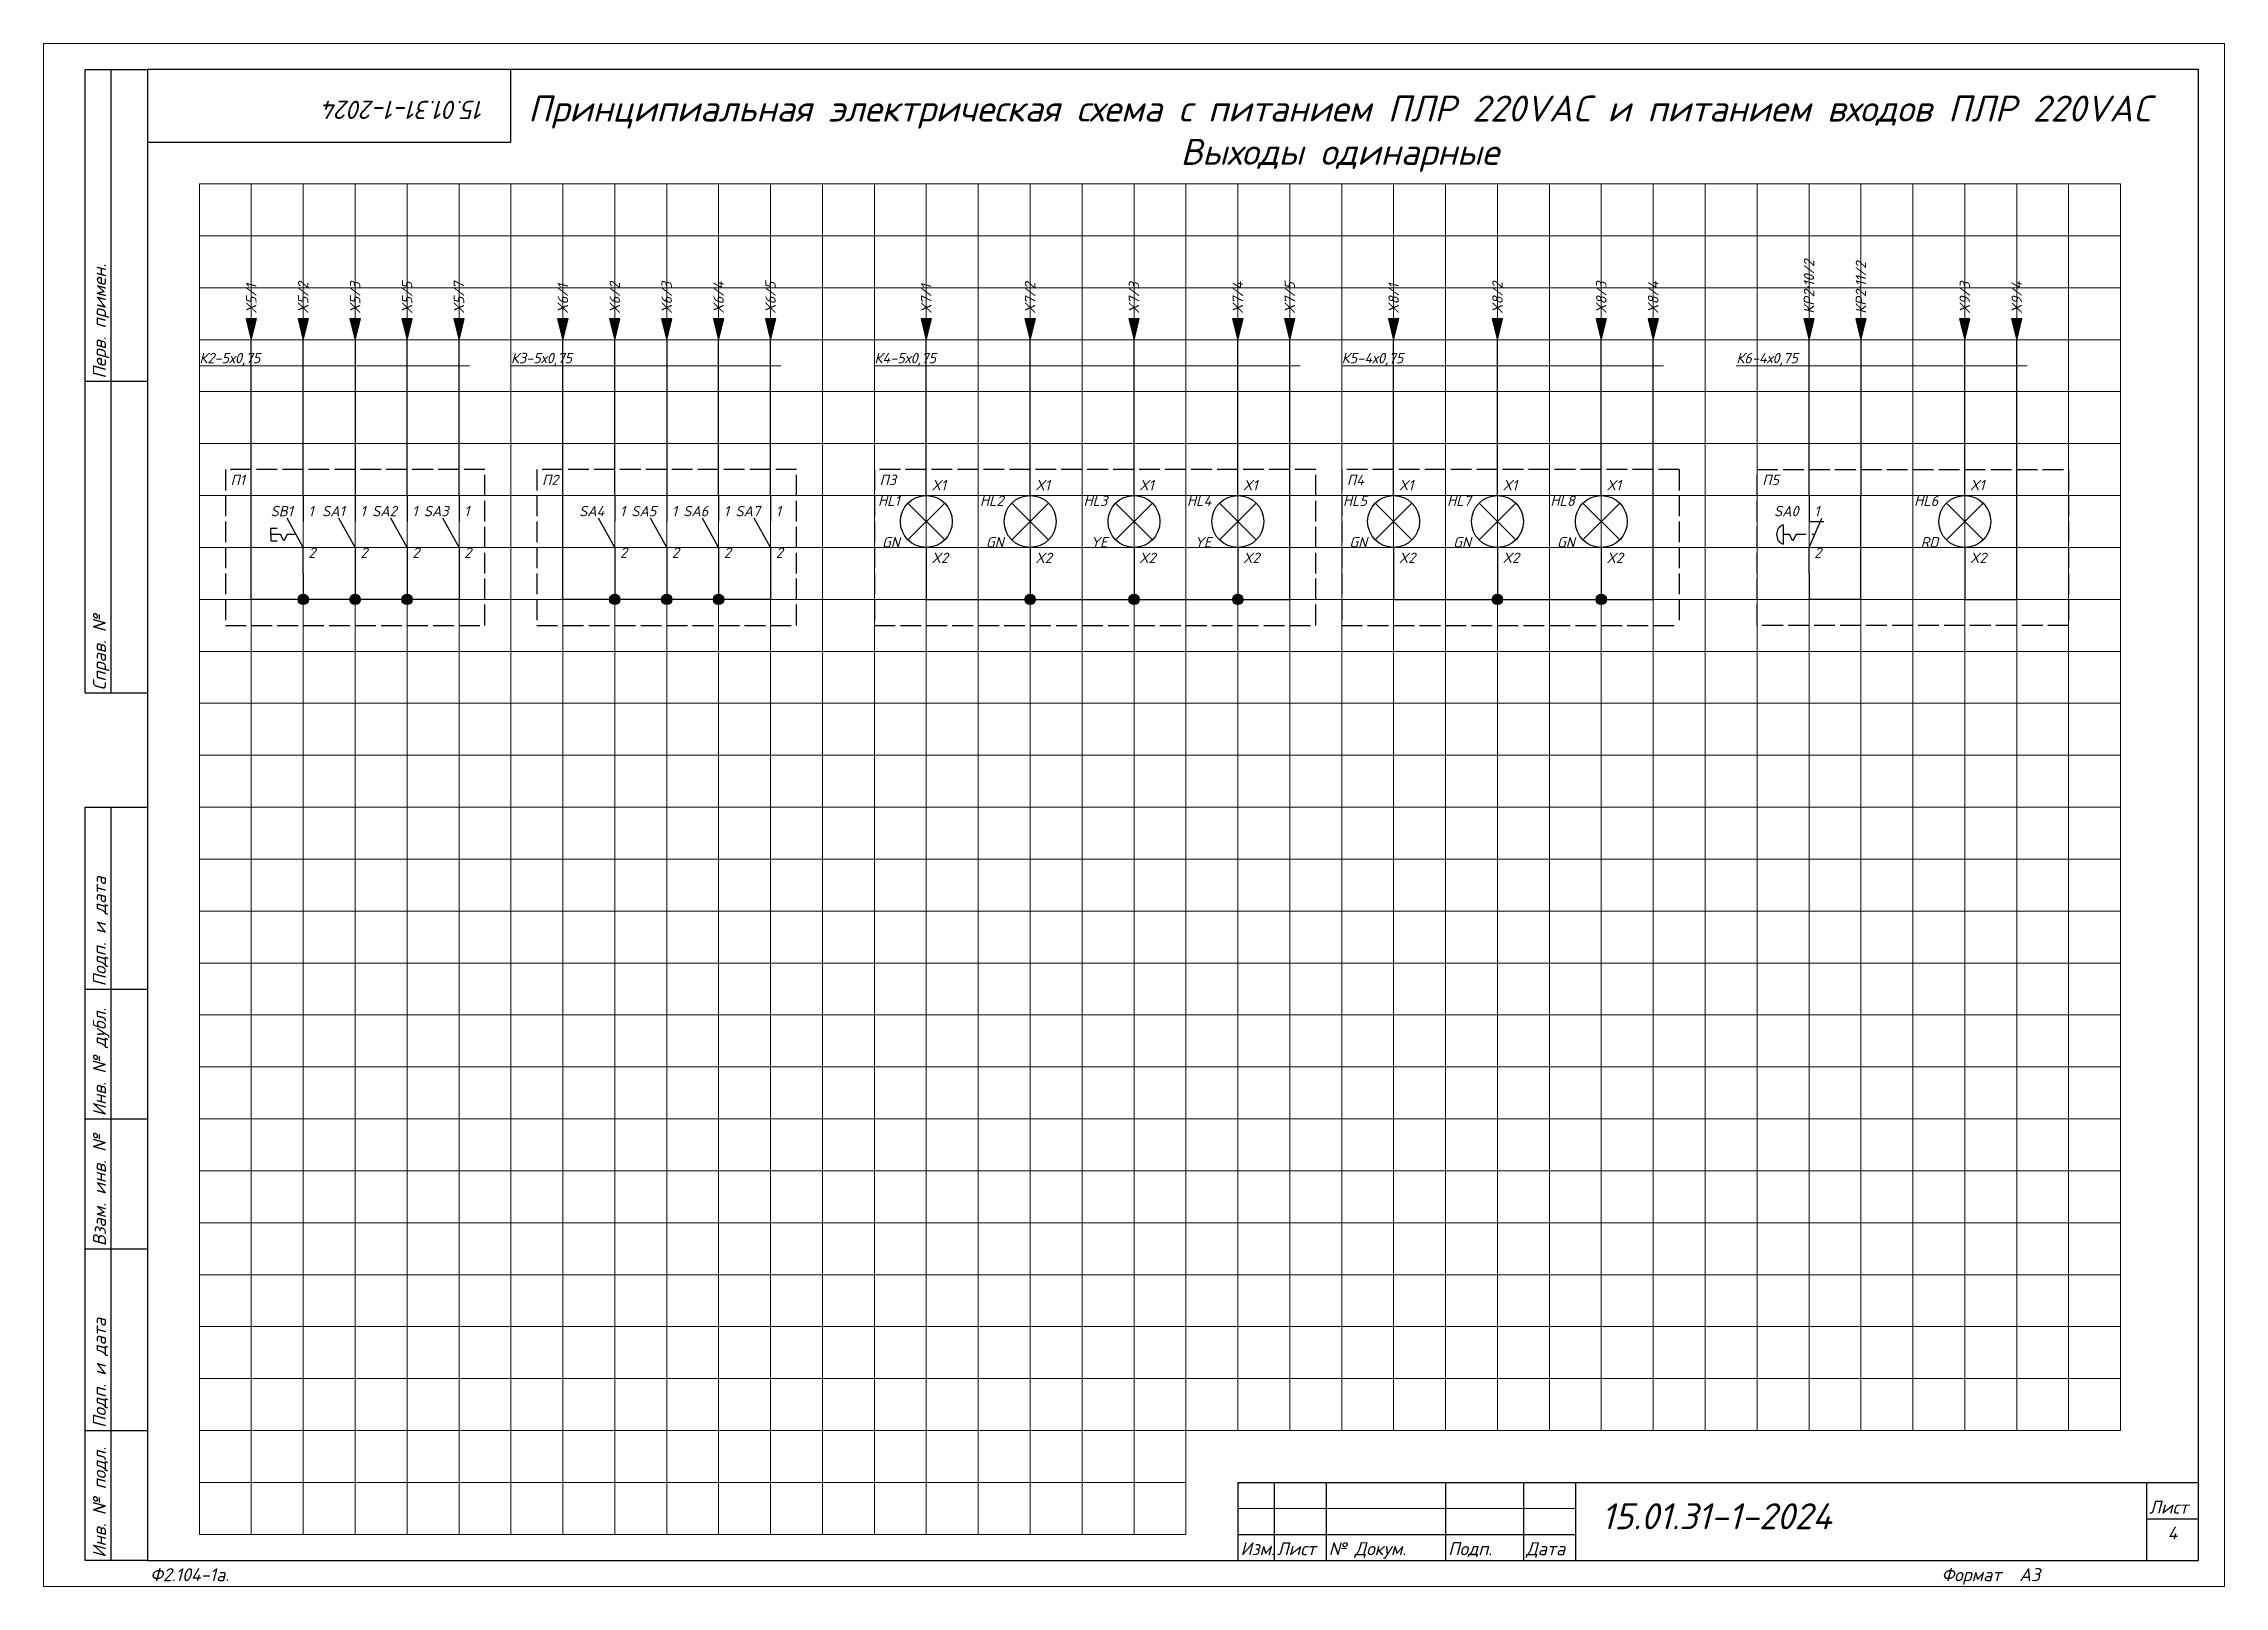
# Paper-space layout 'Эл4 (4)' of a CAD drawing. Header units: millimetres. Extents: x 0 to 420, y 0 to 297.
# The model-space entities are those that its viewports show. They can reach past a viewport. Long polylines and large blocks are cut down to what shows.
import ezdxf
from ezdxf.enums import TextEntityAlignment as Align

# ---------------------------------------------------------------- set-up
doc = ezdxf.new("R2010")
doc.units = ezdxf.units.MM
doc.linetypes.add('Ш4х1_Гост_ЕСКД', pattern=[5, 4, -1])
for name, color, linetype, lineweight in [('4', 4, 'Continuous', 15), ('Основная', 7, 'Continuous', 30), ('Тонкая для кабелей', 7, 'Continuous', 15), ('Штриховая', 7, 'Ш4х1_Гост_ЕСКД', 30)]:
    doc.layers.add(name, color=color, linetype=linetype, lineweight=lineweight)
doc.layers.add('Привязки', color=2, linetype='Continuous', lineweight=0, plot=False, transparency=0.8)
doc.layers.add('рамка', color=253, linetype='Continuous', lineweight=5, transparency=0.8)
doc.styles.add('текст', font='isocpeui.ttf')

psp = doc.layouts.new('Эл4 (4)')

msp = doc.modelspace()

# ---------------------------------------------------------------- texts
at = {"layer": 'Основная', "style": 'текст'}
for s, width, heights, insert, char_height, attachment_point in [('Принципиальная электрическая схема с питанием ПЛР 220VAC и питанием входов ПЛР 220VAC\\PВыходы одинарные', 333.9398066, [15.99579], (7409.6051, 289.99998), 5, 2), ('X1', 3, [0], (7331, 214), 2, 7), ('X1', 3, [0], (7351, 214), 2, 7), ('X1', 3, [0], (7371, 214), 2, 7), ('X1', 3, [0], (7391, 214), 2, 7), ('X1', 3, [0], (7421, 214), 2, 7), ('X1', 3, [0], (7441, 214), 2, 7), ('X1', 3, [0], (7461, 214), 2, 7), ('X1', 3, [0], (7531, 214), 2, 7), ('1', 3, [0], (7211, 209), 2, 7), ('1', 3, [0], (7221, 209), 2, 7), ('1', 3, [0], (7231, 209), 2, 7), ('1', 3, [0], (7241, 209), 2, 7), ('1', 3, [0], (7271, 209), 2, 7), ('1', 3, [0], (7281, 209), 2, 7), ('1', 3, [0], (7291, 209), 2, 7), ('1', 3, [0], (7301, 209), 2, 7), ('1', 3, [0], (7501, 209), 2, 7), ('2', 3, [0], (7211, 201), 2, 7), ('2', 3, [0], (7221, 201), 2, 7), ('2', 3, [0], (7231, 201), 2, 7), ('2', 3, [0], (7241, 201), 2, 7), ('2', 3, [0], (7271, 201), 2, 7), ('2', 3, [0], (7281, 201), 2, 7), ('2', 3, [0], (7291, 201), 2, 7), ('2', 3, [0], (7301, 201), 2, 7), ('X2', 3, [0], (7331, 200), 2, 7), ('X2', 3, [0], (7351, 200), 2, 7), ('X2', 3, [0], (7371, 200), 2, 7), ('X2', 3, [0], (7391, 200), 2, 7), ('X2', 3, [0], (7421, 200), 2, 7), ('X2', 3, [0], (7441, 200), 2, 7), ('X2', 3, [0], (7461, 200), 2, 7), ('2', 3, [0], (7501, 201), 2, 7), ('X2', 3, [0], (7531, 200), 2, 7)]:
    msp.add_mtext_dynamic_manual_height_columns(s, width=width, gutter_width=200, heights=heights, dxfattribs=dict(at, insert=insert, char_height=char_height, attachment_point=attachment_point))
at = {"layer": 'Основная', "char_height": 2, "attachment_point": 1, "rotation": 90, "style": 'текст'}
for s, insert in [('КР2:10/2', (7499, 248)), ('КР2:11/2', (7509, 248)), ('X5/1', (7199, 248)), ('X5/2', (7209, 248)), ('X5/3', (7219, 248)), ('X5/5', (7229, 248)), ('X5/7', (7239, 248)), ('X6/1', (7259, 248)), ('X6/2', (7269, 248)), ('X6/3', (7279, 248)), ('X6/4', (7289, 248)), ('X6/5', (7299, 248)), ('X7/1', (7329, 248)), ('X7/2', (7349, 248)), ('X7/3', (7369, 248)), ('X7/4', (7389, 248)), ('X7/5', (7399, 248)), ('X8/1', (7419, 248)), ('X8/2', (7439, 248)), ('X8/3', (7459, 248)), ('X8/4', (7469, 248)), ('X9/3', (7529, 248)), ('X9/4', (7539, 248))]:
    msp.add_mtext_dynamic_manual_height_columns(s, width=5.8793103, gutter_width=200, heights=[0], dxfattribs=dict(at, insert=insert))
at = {"layer": 'Основная', "char_height": 2, "width": 3.8793103, "style": 'текст'}
for s, insert, attachment_point in [('П1', (7196, 215), 7), ('П2', (7256, 215), 7), ('П3', (7321, 215), 7), ('П4', (7411, 215), 7), ('П5', (7491, 215), 7), ('SB1', (7208, 209), 9), ('SА1', (7218, 209), 9), ('SА2', (7228, 209), 9), ('SА3', (7238, 209), 9), ('SА4', (7268, 209), 9), ('SА5', (7278, 209), 9), ('SА6', (7288, 209), 9), ('SА7', (7298, 209), 9), ('HL1', (7324.87931, 211), 9), ('HL2', (7344.87931, 211), 9), ('HL3', (7364.87931, 211), 9), ('HL4', (7384.87931, 211), 9), ('HL5', (7414.87931, 211), 9), ('HL7', (7434.87931, 211), 9), ('HL8', (7454.87931, 211), 9), ('SА0', (7498, 209), 9), ('HL6', (7524.87931, 211), 9), ('GN', (7324.87931, 203), 9), ('GN', (7344.87931, 203), 9), ('YE', (7364.87931, 203), 9), ('YE', (7384.87931, 203), 9), ('GN', (7414.87931, 203), 9), ('GN', (7434.87931, 203), 9), ('GN', (7454.87931, 203), 9), ('RD', (7524.87931, 203), 9)]:
    msp.add_mtext(s, dxfattribs=dict(at, insert=insert, attachment_point=attachment_point))
at = {"layer": 'Тонкая для кабелей', "char_height": 2, "attachment_point": 7, "style": 'текст'}
for s, insert in [('К2-5х0,75', (7190, 238)), ('К3-5х0,75', (7250, 238)), ('К4-5х0,75', (7320, 238)), ('К5-4х0,75', (7410, 238)), ('К6-4х0,75', (7486, 238))]:
    msp.add_mtext_dynamic_manual_height_columns(s, width=15.2567603, gutter_width=200, heights=[0], dxfattribs=dict(at, insert=insert))

# ---------------------------------------------------------------- blocks, each defined once
blk = doc.blocks.new('*U110')
for p, q in [((8, 232), (8, 292)), ((8, 292), (20, 292)), ((13, 232), (13, 292)), ((90, 292), (90, 292)), ((90, 292), (90, 292)), ((90, 278), (90, 292)), ((90, 292), (90, 292)), ((90, 292), (90, 292)), ((90, 292), (90, 292)), ((20, 278), (90, 278)), ((8, 232), (20, 232)), ((8, 172), (8, 232)), ((13, 172), (13, 232)), ((8, 172), (20, 172)), ((8, 115), (8, 150)), ((8, 150), (20, 150)), ((13, 115), (13, 150)), ((8, 90), (8, 115)), ((8, 115), (20, 115)), ((13, 90), (13, 115)), ((8, 65), (8, 90)), ((8, 90), (20, 90)), ((13, 65), (13, 90)), ((8, 30), (8, 65)), ((8, 65), (20, 65)), ((13, 30), (13, 65)), ((8, 5), (8, 30)), ((8, 30), (20, 30)), ((13, 5), (13, 30)), ((230, 20), (415, 20)), ((230, 20), (230, 5)), ((237, 20), (237, 5)), ((247, 20), (247, 5)), ((270, 20), (270, 5)), ((285, 20), (285, 5)), ((295, 20), (295, 5)), ((405, 20), (405, 5)), ((415, 20), (415, 20)), ((415, 20), (415, 20)), ((405, 13), (415, 13)), ((230, 10), (295, 10)), ((20, 5), (8, 5)), ((230, 5), (295, 5)), ((415, 5), (415, 5)), ((415, 5), (415, 5)), ((415, 5), (415, 5)), ((415, 5), (415, 5)), ((415, 5), (415, 5)), ((415, 5), (415, 5)), ((415, 5), (415, 5))]:
    blk.add_line(p, q)
blk.add_lwpolyline([(20, 5), (415, 5), (415, 292), (20, 292)], close=True)
at = {"layer": '4'}
for p, q in [((230, 15), (295, 15)), ((415, 5), (415, 5)), ((415, 5), (415, 5)), ((415, 5), (415, 5)), ((415, 5), (415, 5)), ((415, 5), (415, 5)), ((415, 5), (415, 5)), ((415, 5), (415, 5)), ((415, 5), (415, 5)), ((415, 5), (415, 5))]:
    blk.add_line(p, q, dxfattribs=at)
at = {"layer": 'Привязки'}
blk.add_lwpolyline([(0, 0), (420, 0), (420, 297), (0, 297)], close=True, dxfattribs=at)
at = {"layer": 'рамка'}
blk.add_lwpolyline([(0, 297), (420, 297), (420, 0), (0, 0)], close=True, dxfattribs=at)
at = {"style": 'текст'}
for s, p in [('Перв. примен.', (12, 232.5)), ('Справ. №', (12, 172.5)), ('Подп. и дата', (12, 115.5)), ('Инв. № дубл.', (12, 90.5)), ('Взам. инв. №', (12, 65.5)), ('Подп. и дата', (12, 30.5)), ('Инв. № подл.', (12, 5.5))]:
    blk.add_text(s, height=2.5, rotation=90, dxfattribs=at).set_placement(p)
for s, height, p in [('Лист', 2.5, (405.5, 14)), ('Изм.', 2.5, (230.5, 6)), ('Лист', 2.5, (237.5, 6)), ('№ Докум.', 2.5, (247.5, 6)), ('Подп.', 2.5, (270.5, 6)), ('Дата', 2.5, (285.5, 6)), ('Ф2.104-1.', 0.005, (20, 4.99)), ('Разраб.', 0.0000135, (415, 5)), ('Пров.', 0.0000135, (415, 5)), ('Т.контр.', 0.0000135, (415, 5)), ('Н.контр.', 0.0000135, (415, 5)), ('Утв.', 0.0000135, (415, 5)), ('Лит.', 0.0000135, (415, 5)), ('Масса', 0.0000135, (415, 5)), ('Масштаб', 0.0000135, (415, 5)), ('Листов', 0.0000135, (415, 5)), ('Ф2.104-1а.', 2.5, (20.5, 1)), ('Формат', 2.5, (365.5, 1)), ('А3', 2.5, (380.5, 1)), ('А4', 0.025, (419.61, 0.01)), ('А2', 0.00833, (419.87, 0)), ('А1', 0.00625, (419.9, 0)), ('А0', 0.005, (419.92, 0))]:
    blk.add_text(s, height=height, dxfattribs=at).set_placement(p)
for tag, p, height in [('12', (90, 292), 0.00000373), ('13', (90, 292), 0.00000373), ('27', (90, 292), 0.00000522), ('29', (105, 249), 3.5), ('ИЗМ2', (230.5, 16), 2.5), ('ЛИСТИЗМ2', (237.5, 16), 2.5), ('№ДОКУМИЗМ2', (247.5, 16), 2.5), ('28', (415, 20), 0.0000438), ('ИЗМ1', (230.5, 11), 2.5), ('ЛИСТИЗМ1', (237.5, 11), 2.5), ('№ДОКУМИЗМ1', (247.5, 11), 2.5), ('ПОДПИЗМ1', (270.5, 11), 2.5), ('ДАТАИЗМ1', (285.5, 11), 2.5), ('ДАТАНКОНТР', (285.5, 11), 2.5), ('ОБОЗНАЧЕНИЕ', (300, 11), 5), ('ДАТАУТВ', (285.5, 6), 2.5), ('РАЗРАБ', (415, 5), 0.0000135), ('ЛИСТОВ', (415, 5), 0.0000135), ('ПРОВ', (415, 5), 0.0000135), ('ТКОНТР', (415, 5), 0.0000135), ('НКОНТР', (415, 5), 0.0000135), ('УТВ', (415, 5), 0.0000135), ('10', (415, 5), 0.0000135), ('11', (415, 5), 0.0000135), ('ПОДПИЗМ2', (415, 5), 0.0000135), ('ДАТАИЗМ2', (415, 5), 0.0000135), ('ИЗМ3', (415, 5), 0.0000135), ('ЛИСТИЗМ3', (415, 5), 0.0000135), ('№ДОКУМИЗМ3', (415, 5), 0.0000135), ('ПОДПИЗМ3', (415, 5), 0.0000135), ('ДАТАИЗМ3', (415, 5), 0.0000135), ('ИЗМ4', (415, 5), 0.0000135), ('ЛИСТИЗМ4', (415, 5), 0.0000135), ('№ДОКУМИЗМ4', (415, 5), 0.0000135), ('ПОДПИЗМ4', (415, 5), 0.0000135), ('ДАТАИЗМ4', (415, 5), 0.0000135), ('ДАТАРАЗРАБ', (415, 5), 0.0000135), ('ДАТАПРОВ', (415, 5), 0.0000135), ('ДАТАТКОНТР', (415, 5), 0.0000135)]:
    blk.add_attdef(tag, p, '', height=height, dxfattribs=at)
for tag, p, height, rotation in [('ОБОЗНАЧЕНИЕ-ВЕРХ', (85, 286), 3.5, 180), ('ПРИМЕНЯЕМОСТЬ', (19, 232.5), 2.5, 90), ('СПРАВ№', (19, 172.5), 2.5, 90), ('ДАТАУЧЁТАДУБЛ', (19, 115.5), 2.5, 90), ('ИНВ№ДУБЛ', (19, 90.5), 2.5, 90), ('ВЗАМИНВ№', (19, 65.5), 2.5, 90), ('ДАТАУЧЁТА', (19, 30.5), 2.5, 90), ('ИНВ№ПОДЛ', (19, 5.5), 2.5, 90)]:
    blk.add_attdef(tag, p, '', height=height, rotation=rotation, dxfattribs=at)
blk.add_attdef('30', text='', height=5, dxfattribs=at).set_placement((355, 34), align=Align.MIDDLE)
for tag, height, p in [('ЛИСТ', 2.5, (410, 9)), ('НАИМЕНОВАНИЕ1', 0.000027, (415, 5)), ('НАИМЕНОВАНИЕ2', 0.0000189, (415, 5)), ('НАИМЕНОВАНИЕ3', 0.0000189, (415, 5)), ('НАИМЕНОВАНИЕ4', 0.0000135, (415, 5)), ('МАССА', 0.0000189, (415, 5)), ('МАСШТАБ', 0.0000189, (415, 5)), ('МАТЕРИАЛ1', 0.0000135, (415, 5)), ('МАТЕРИАЛ2', 0.0000135, (415, 5)), ('МАТЕРИАЛ3', 0.0000135, (415, 5)), ('ПРЕДПРИЯТИЕ1', 0.0000189, (415, 5)), ('ПРЕДПРИЯТИЕ2', 0.0000189, (415, 5)), ('ПРЕДПРИЯТИЕ3', 0.0000189, (415, 5))]:
    blk.add_attdef(tag, text='', height=height, dxfattribs=at).set_placement(p, align=Align.CENTER)
for tag in ['ЛИТЕРА', 'ЛИТЕРА2', 'ЛИТЕРА3']:
    blk.add_attdef(tag, text='', height=0.0000135, dxfattribs=at).set_placement((415, 5), align=Align.RIGHT)
for tag in ['ИНДЕКС', 'ИНДЕКС2', 'ИНДЕКС3']:
    blk.add_attdef(tag, text='', height=0.0000135, dxfattribs=at).set_placement((415, 5), align=Align.TOP_LEFT)

# ---------------------------------------------------------------- hatches: boundary and pattern name
at = {"layer": 'Основная'}
h = msp.add_hatch(color=256, dxfattribs=at)
h.dxf.hatch_style = 1
h.paths.add_polyline_path([(7200, 243), (7201, 247), (7200, 247)])
h.paths.add_polyline_path([(7200, 243), (7200, 247), (7199, 247)])
h = msp.add_hatch(color=256, dxfattribs=at)
h.dxf.hatch_style = 1
h.paths.add_polyline_path([(7210, 243), (7211, 247), (7210, 247)])
h.paths.add_polyline_path([(7210, 243), (7210, 247), (7209, 247)])
h = msp.add_hatch(color=256, dxfattribs=at)
h.dxf.hatch_style = 1
h.paths.add_polyline_path([(7220, 243), (7221, 247), (7220, 247)])
h.paths.add_polyline_path([(7220, 243), (7220, 247), (7219, 247)])
h = msp.add_hatch(color=256, dxfattribs=at)
h.dxf.hatch_style = 1
h.paths.add_polyline_path([(7230, 243), (7231, 247), (7230, 247)])
h.paths.add_polyline_path([(7230, 243), (7230, 247), (7229, 247)])
h = msp.add_hatch(color=256, dxfattribs=at)
h.dxf.hatch_style = 1
h.paths.add_polyline_path([(7240, 243), (7241, 247), (7240, 247)])
h.paths.add_polyline_path([(7240, 243), (7240, 247), (7239, 247)])
h = msp.add_hatch(color=256, dxfattribs=at)
h.dxf.hatch_style = 1
h.paths.add_polyline_path([(7260, 243), (7261, 247), (7260, 247)])
h.paths.add_polyline_path([(7260, 243), (7260, 247), (7259, 247)])
h = msp.add_hatch(color=256, dxfattribs=at)
h.dxf.hatch_style = 1
h.paths.add_polyline_path([(7270, 243), (7271, 247), (7270, 247)])
h.paths.add_polyline_path([(7270, 243), (7270, 247), (7269, 247)])
h = msp.add_hatch(color=256, dxfattribs=at)
h.dxf.hatch_style = 1
h.paths.add_polyline_path([(7280, 243), (7281, 247), (7280, 247)])
h.paths.add_polyline_path([(7280, 243), (7280, 247), (7279, 247)])
h = msp.add_hatch(color=256, dxfattribs=at)
h.dxf.hatch_style = 1
h.paths.add_polyline_path([(7290, 243), (7291, 247), (7290, 247)])
h.paths.add_polyline_path([(7290, 243), (7290, 247), (7289, 247)])
h = msp.add_hatch(color=256, dxfattribs=at)
h.dxf.hatch_style = 1
h.paths.add_polyline_path([(7300, 243), (7301, 247), (7300, 247)])
h.paths.add_polyline_path([(7300, 243), (7300, 247), (7299, 247)])
h = msp.add_hatch(color=256, dxfattribs=at)
h.dxf.hatch_style = 1
h.paths.add_polyline_path([(7330, 243), (7331, 247), (7330, 247)])
h.paths.add_polyline_path([(7330, 243), (7330, 247), (7329, 247)])
h = msp.add_hatch(color=256, dxfattribs=at)
h.dxf.hatch_style = 1
h.paths.add_polyline_path([(7350, 243), (7351, 247), (7350, 247)])
h.paths.add_polyline_path([(7350, 243), (7350, 247), (7349, 247)])
h = msp.add_hatch(color=256, dxfattribs=at)
h.dxf.hatch_style = 1
h.paths.add_polyline_path([(7370, 243), (7371, 247), (7370, 247)])
h.paths.add_polyline_path([(7370, 243), (7370, 247), (7369, 247)])
h = msp.add_hatch(color=256, dxfattribs=at)
h.dxf.hatch_style = 1
h.paths.add_polyline_path([(7390, 243), (7391, 247), (7390, 247)])
h.paths.add_polyline_path([(7390, 243), (7390, 247), (7389, 247)])
h = msp.add_hatch(color=256, dxfattribs=at)
h.dxf.hatch_style = 1
h.paths.add_polyline_path([(7400, 243), (7401, 247), (7400, 247)])
h.paths.add_polyline_path([(7400, 243), (7400, 247), (7399, 247)])
h = msp.add_hatch(color=256, dxfattribs=at)
h.dxf.hatch_style = 1
h.paths.add_polyline_path([(7420, 243), (7421, 247), (7420, 247)])
h.paths.add_polyline_path([(7420, 243), (7420, 247), (7419, 247)])
h = msp.add_hatch(color=256, dxfattribs=at)
h.dxf.hatch_style = 1
h.paths.add_polyline_path([(7440, 243), (7441, 247), (7440, 247)])
h.paths.add_polyline_path([(7440, 243), (7440, 247), (7439, 247)])
h = msp.add_hatch(color=256, dxfattribs=at)
h.dxf.hatch_style = 1
h.paths.add_polyline_path([(7460, 243), (7461, 247), (7460, 247)])
h.paths.add_polyline_path([(7460, 243), (7460, 247), (7459, 247)])
h = msp.add_hatch(color=256, dxfattribs=at)
h.dxf.hatch_style = 1
h.paths.add_polyline_path([(7470, 243), (7471, 247), (7470, 247)])
h.paths.add_polyline_path([(7470, 243), (7470, 247), (7469, 247)])
h = msp.add_hatch(color=256, dxfattribs=at)
h.dxf.hatch_style = 1
h.paths.add_polyline_path([(7500, 243), (7501, 247), (7500, 247)])
h.paths.add_polyline_path([(7500, 243), (7500, 247), (7499, 247)])
h = msp.add_hatch(color=256, dxfattribs=at)
h.dxf.hatch_style = 1
h.paths.add_polyline_path([(7510, 243), (7511, 247), (7510, 247)])
h.paths.add_polyline_path([(7510, 243), (7510, 247), (7509, 247)])
h = msp.add_hatch(color=256, dxfattribs=at)
h.dxf.hatch_style = 1
h.paths.add_polyline_path([(7530, 243), (7531, 247), (7530, 247)])
h.paths.add_polyline_path([(7530, 243), (7530, 247), (7529, 247)])
h = msp.add_hatch(color=256, dxfattribs=at)
h.dxf.hatch_style = 1
h.paths.add_polyline_path([(7540, 243), (7541, 247), (7540, 247)])
h.paths.add_polyline_path([(7540, 243), (7540, 247), (7539, 247)])
h = msp.add_hatch(color=256, dxfattribs=at)
h.dxf.hatch_style = 1
h.paths.add_polyline_path([(7210, 193), (7210, 194, 0.414213562), (7209, 193)])
h.paths.add_polyline_path([(7211, 193, 0.414213562), (7210, 194), (7210, 193)])
h.paths.add_polyline_path([(7209, 193, 0.414213562), (7210, 192), (7210, 193)])
h.paths.add_polyline_path([(7210, 193), (7210, 192, 0.414213562), (7211, 193)])
h = msp.add_hatch(color=256, dxfattribs=at)
h.dxf.hatch_style = 1
h.paths.add_polyline_path([(7220, 193), (7220, 194, 0.414213562), (7219, 193)])
h.paths.add_polyline_path([(7221, 193, 0.414213562), (7220, 194), (7220, 193)])
h.paths.add_polyline_path([(7219, 193, 0.414213562), (7220, 192), (7220, 193)])
h.paths.add_polyline_path([(7220, 193), (7220, 192, 0.414213562), (7221, 193)])
h = msp.add_hatch(color=256, dxfattribs=at)
h.dxf.hatch_style = 1
h.paths.add_polyline_path([(7230, 193), (7230, 194, 0.414213562), (7229, 193)])
h.paths.add_polyline_path([(7231, 193, 0.414213562), (7230, 194), (7230, 193)])
h.paths.add_polyline_path([(7229, 193, 0.414213562), (7230, 192), (7230, 193)])
h.paths.add_polyline_path([(7230, 193), (7230, 192, 0.414213562), (7231, 193)])
h = msp.add_hatch(color=256, dxfattribs=at)
h.dxf.hatch_style = 1
h.paths.add_polyline_path([(7270, 193), (7270, 194, 0.414213562), (7269, 193)])
h.paths.add_polyline_path([(7271, 193, 0.414213562), (7270, 194), (7270, 193)])
h.paths.add_polyline_path([(7269, 193, 0.414213562), (7270, 192), (7270, 193)])
h.paths.add_polyline_path([(7270, 193), (7270, 192, 0.414213562), (7271, 193)])
h = msp.add_hatch(color=256, dxfattribs=at)
h.dxf.hatch_style = 1
h.paths.add_polyline_path([(7280, 193), (7280, 194, 0.414213562), (7279, 193)])
h.paths.add_polyline_path([(7281, 193, 0.414213562), (7280, 194), (7280, 193)])
h.paths.add_polyline_path([(7279, 193, 0.414213562), (7280, 192), (7280, 193)])
h.paths.add_polyline_path([(7280, 193), (7280, 192, 0.414213562), (7281, 193)])
h = msp.add_hatch(color=256, dxfattribs=at)
h.dxf.hatch_style = 1
h.paths.add_polyline_path([(7290, 193), (7290, 194, 0.414213562), (7289, 193)])
h.paths.add_polyline_path([(7291, 193, 0.414213562), (7290, 194), (7290, 193)])
h.paths.add_polyline_path([(7289, 193, 0.414213562), (7290, 192), (7290, 193)])
h.paths.add_polyline_path([(7290, 193), (7290, 192, 0.414213562), (7291, 193)])
h = msp.add_hatch(color=256, dxfattribs=at)
h.dxf.hatch_style = 1
h.paths.add_polyline_path([(7350, 193), (7350, 194, 0.414213562), (7349, 193)])
h.paths.add_polyline_path([(7351, 193, 0.414213562), (7350, 194), (7350, 193)])
h.paths.add_polyline_path([(7349, 193, 0.414213562), (7350, 192), (7350, 193)])
h.paths.add_polyline_path([(7350, 193), (7350, 192, 0.414213562), (7351, 193)])
h = msp.add_hatch(color=256, dxfattribs=at)
h.dxf.hatch_style = 1
h.paths.add_polyline_path([(7370, 193), (7370, 194, 0.414213562), (7369, 193)])
h.paths.add_polyline_path([(7371, 193, 0.414213562), (7370, 194), (7370, 193)])
h.paths.add_polyline_path([(7369, 193, 0.414213562), (7370, 192), (7370, 193)])
h.paths.add_polyline_path([(7370, 193), (7370, 192, 0.414213562), (7371, 193)])
h = msp.add_hatch(color=256, dxfattribs=at)
h.dxf.hatch_style = 1
h.paths.add_polyline_path([(7390, 193), (7390, 194, 0.414213562), (7389, 193)])
h.paths.add_polyline_path([(7391, 193, 0.414213562), (7390, 194), (7390, 193)])
h.paths.add_polyline_path([(7389, 193, 0.414213562), (7390, 192), (7390, 193)])
h.paths.add_polyline_path([(7390, 193), (7390, 192, 0.414213562), (7391, 193)])
h = msp.add_hatch(color=256, dxfattribs=at)
h.dxf.hatch_style = 1
h.paths.add_polyline_path([(7440, 193), (7440, 194, 0.414213562), (7439, 193)])
h.paths.add_polyline_path([(7441, 193, 0.414213562), (7440, 194), (7440, 193)])
h.paths.add_polyline_path([(7439, 193, 0.414213562), (7440, 192), (7440, 193)])
h.paths.add_polyline_path([(7440, 193), (7440, 192, 0.414213562), (7441, 193)])
h = msp.add_hatch(color=256, dxfattribs=at)
h.dxf.hatch_style = 1
h.paths.add_polyline_path([(7460, 193), (7460, 194, 0.414213562), (7459, 193)])
h.paths.add_polyline_path([(7461, 193, 0.414213562), (7460, 194), (7460, 193)])
h.paths.add_polyline_path([(7459, 193, 0.414213562), (7460, 192), (7460, 193)])
h.paths.add_polyline_path([(7460, 193), (7460, 192, 0.414213562), (7461, 193)])

# ---------------------------------------------------------------- linework, layer by layer
for p, q in [((7199, 247), (7200, 243)), ((7201, 247), (7199, 247)), ((7200, 243), (7201, 247)), ((7209, 247), (7210, 243)), ((7211, 247), (7209, 247)), ((7210, 243), (7211, 247)), ((7219, 247), (7220, 243)), ((7221, 247), (7219, 247)), ((7220, 243), (7221, 247)), ((7229, 247), (7230, 243)), ((7231, 247), (7229, 247)), ((7230, 243), (7231, 247)), ((7239, 247), (7240, 243)), ((7241, 247), (7239, 247)), ((7240, 243), (7241, 247)), ((7259, 247), (7260, 243)), ((7261, 247), (7259, 247)), ((7260, 243), (7261, 247)), ((7269, 247), (7270, 243)), ((7271, 247), (7269, 247)), ((7270, 243), (7271, 247)), ((7279, 247), (7280, 243)), ((7281, 247), (7279, 247)), ((7280, 243), (7281, 247)), ((7289, 247), (7290, 243)), ((7291, 247), (7289, 247)), ((7290, 243), (7291, 247)), ((7299, 247), (7300, 243)), ((7301, 247), (7299, 247)), ((7300, 243), (7301, 247)), ((7329, 247), (7330, 243)), ((7331, 247), (7329, 247)), ((7330, 243), (7331, 247)), ((7349, 247), (7350, 243)), ((7351, 247), (7349, 247)), ((7350, 243), (7351, 247)), ((7369, 247), (7370, 243)), ((7371, 247), (7369, 247)), ((7370, 243), (7371, 247)), ((7389, 247), (7390, 243)), ((7391, 247), (7389, 247)), ((7390, 243), (7391, 247)), ((7399, 247), (7400, 243)), ((7401, 247), (7399, 247)), ((7400, 243), (7401, 247)), ((7419, 247), (7420, 243)), ((7421, 247), (7419, 247)), ((7420, 243), (7421, 247)), ((7439, 247), (7440, 243)), ((7441, 247), (7439, 247)), ((7440, 243), (7441, 247)), ((7459, 247), (7460, 243)), ((7461, 247), (7459, 247)), ((7460, 243), (7461, 247)), ((7469, 247), (7470, 243)), ((7471, 247), (7469, 247)), ((7470, 243), (7471, 247)), ((7499, 247), (7500, 243)), ((7501, 247), (7499, 247)), ((7500, 243), (7501, 247)), ((7509, 247), (7510, 243)), ((7511, 247), (7509, 247)), ((7510, 243), (7511, 247)), ((7529, 247), (7530, 243)), ((7531, 247), (7529, 247)), ((7530, 243), (7531, 247)), ((7539, 247), (7540, 243)), ((7541, 247), (7539, 247)), ((7540, 243), (7541, 247)), ((7200, 193), (7200, 243)), ((7210, 238), (7210, 243)), ((7220, 243), (7220, 213)), ((7230, 213), (7230, 243)), ((7240, 238), (7240, 243)), ((7260, 193), (7260, 243)), ((7270, 238), (7270, 243)), ((7280, 243), (7280, 213)), ((7290, 213), (7290, 243)), ((7300, 238), (7300, 243)), ((7330, 213), (7330, 243)), ((7350, 213), (7350, 243)), ((7370, 213), (7370, 243)), ((7390, 213), (7390, 243)), ((7400, 223), (7400, 243)), ((7420, 213), (7420, 243)), ((7440, 213), (7440, 243)), ((7460, 213), (7460, 243)), ((7470, 223), (7470, 243)), ((7500, 238), (7500, 243)), ((7510, 243), (7510, 213)), ((7530, 238), (7530, 243)), ((7540, 213), (7540, 243)), ((7210, 233), (7210, 238)), ((7240, 233), (7240, 238)), ((7270, 233), (7270, 238)), ((7300, 233), (7300, 238)), ((7500, 233), (7500, 238)), ((7530, 233), (7530, 238)), ((7210, 213), (7210, 233)), ((7240, 213), (7240, 233)), ((7270, 213), (7270, 233)), ((7300, 213), (7300, 233)), ((7500, 213), (7500, 233)), ((7530, 213), (7530, 233)), ((7400, 193), (7400, 223)), ((7470, 193), (7470, 223)), ((7210, 213), (7210, 208)), ((7220, 213), (7220, 208)), ((7230, 213), (7230, 208)), ((7240, 213), (7240, 208)), ((7270, 213), (7270, 208)), ((7280, 213), (7280, 208)), ((7290, 213), (7290, 208)), ((7300, 213), (7300, 208)), ((7326.46447, 211.53553), (7333.53553, 204.46447)), ((7326.46447, 204.46447), (7333.53553, 211.53553)), ((7346.46447, 211.53553), (7353.53553, 204.46447)), ((7346.46447, 204.46447), (7353.53553, 211.53553)), ((7366.46447, 211.53553), (7373.53553, 204.46447)), ((7366.46447, 204.46447), (7373.53553, 211.53553)), ((7386.46447, 211.53553), (7393.53553, 204.46447)), ((7386.46447, 204.46447), (7393.53553, 211.53553)), ((7416.46447, 211.53553), (7423.53553, 204.46447)), ((7416.46447, 204.46447), (7423.53553, 211.53553)), ((7436.46447, 211.53553), (7443.53553, 204.46447)), ((7436.46447, 204.46447), (7443.53553, 211.53553)), ((7456.46447, 211.53553), (7463.53553, 204.46447)), ((7456.46447, 204.46447), (7463.53553, 211.53553)), ((7500, 213), (7500, 208)), ((7510, 193), (7510, 213)), ((7526.46447, 211.53553), (7533.53553, 204.46447)), ((7526.46447, 204.46447), (7533.53553, 211.53553)), ((7540, 193), (7540, 213)), ((7203.75, 206.75), (7205, 206.75)), ((7203.75, 205.5), (7203.75, 206.75)), ((7210, 203), (7206.875, 208.625)), ((7220, 203), (7216.875, 208.625)), ((7230, 203), (7226.875, 208.625)), ((7240, 203), (7236.875, 208.625)), ((7270, 203), (7266.875, 208.625)), ((7280, 203), (7276.875, 208.625)), ((7290, 203), (7286.875, 208.625)), ((7300, 203), (7296.875, 208.625)), ((7495, 207.375), (7495, 203.625)), ((7500, 203), (7502.5, 208.625)), ((7500, 208), (7502.8678, 208)), ((7205.625, 205.5), (7203.75, 205.5)), ((7203.75, 205.5), (7203.75, 204.25)), ((7203.75, 204.25), (7205, 204.25)), ((7206.25, 204.25), (7205.625, 205.5)), ((7206.875, 205.5), (7206.25, 204.25)), ((7208.61111, 205.5), (7206.875, 205.5)), ((7210, 198), (7210, 203)), ((7220, 203), (7220, 198)), ((7230, 203), (7230, 198)), ((7240, 203), (7240, 198)), ((7270, 203), (7270, 198)), ((7280, 203), (7280, 198)), ((7290, 203), (7290, 198)), ((7300, 203), (7300, 198)), ((7330, 203), (7330, 198)), ((7350, 203), (7350, 198)), ((7370, 203), (7370, 198)), ((7390, 203), (7390, 198)), ((7420, 203), (7420, 198)), ((7440, 203), (7440, 198)), ((7460, 203), (7460, 198)), ((7496.25, 205.5), (7495, 205.5)), ((7496.875, 204.25), (7496.25, 205.5)), ((7497.5, 205.5), (7496.875, 204.25)), ((7499.375, 205.5), (7497.5, 205.5)), ((7500, 198), (7500, 203)), ((7501.11111, 205.5), (7500.625, 205.5)), ((7530, 203), (7530, 198)), ((7210, 198), (7210, 193)), ((7220, 198), (7220, 193)), ((7230, 198), (7230, 193)), ((7240, 198), (7240, 193)), ((7270, 198), (7270, 193)), ((7280, 198), (7280, 193)), ((7290, 198), (7290, 193)), ((7300, 198), (7300, 193)), ((7330, 198), (7330, 193)), ((7350, 198), (7350, 193)), ((7370, 198), (7370, 193)), ((7390, 198), (7390, 193)), ((7420, 198), (7420, 193)), ((7440, 198), (7440, 193)), ((7460, 198), (7460, 193)), ((7500, 198), (7500, 193)), ((7530, 198), (7530, 193)), ((7240, 193), (7200, 193)), ((7300, 193), (7260, 193)), ((7330, 193), (7400, 193)), ((7420, 193), (7470, 193)), ((7510, 193), (7500, 193)), ((7530, 193), (7540, 193))]:
    msp.add_line(p, q, dxfattribs=at)
for centre, radius in [((7330, 208), 5), ((7350, 208), 5), ((7370, 208), 5), ((7390, 208), 5), ((7420, 208), 5), ((7440, 208), 5), ((7460, 208), 5), ((7530, 208), 5), ((7210, 193), 1), ((7220, 193), 1), ((7230, 193), 1), ((7270, 193), 1), ((7280, 193), 1), ((7290, 193), 1), ((7350, 193), 1), ((7370, 193), 1), ((7390, 193), 1), ((7440, 193), 1), ((7460, 193), 1)]:
    msp.add_circle(centre, radius, dxfattribs=at)
msp.add_arc((7495.78125, 205.5), 2.03125, 112.6198649, 247.3801351, dxfattribs=at)
at = {"layer": 'Привязки'}
for p, q in [((7190, 273), (7560, 273)), ((7190, 13), (7190, 273)), ((7200, 273), (7200, 13)), ((7210, 273), (7210, 13)), ((7220, 273), (7220, 13)), ((7230, 273), (7230, 13)), ((7240, 273), (7240, 13)), ((7250, 273), (7250, 13)), ((7260, 273), (7260, 13)), ((7270, 273), (7270, 13)), ((7280, 273), (7280, 13)), ((7290, 273), (7290, 13)), ((7300, 273), (7300, 13)), ((7310, 273), (7310, 13)), ((7320, 273), (7320, 13)), ((7330, 273), (7330, 13)), ((7340, 273), (7340, 13)), ((7350, 273), (7350, 13)), ((7360, 273), (7360, 13)), ((7370, 273), (7370, 13)), ((7380, 273), (7380, 33)), ((7390, 273), (7390, 33)), ((7400, 273), (7400, 33)), ((7410, 273), (7410, 33)), ((7420, 273), (7420, 33)), ((7430, 273), (7430, 33)), ((7440, 273), (7440, 33)), ((7450, 273), (7450, 33)), ((7460, 273), (7460, 33)), ((7470, 273), (7470, 33)), ((7480, 273), (7480, 33)), ((7490, 273), (7490, 33)), ((7500, 273), (7500, 33)), ((7510, 273), (7510, 33)), ((7520, 273), (7520, 33)), ((7530, 273), (7530, 33)), ((7540, 273), (7540, 33)), ((7550, 273), (7550, 33)), ((7560, 273), (7560, 33)), ((7190, 263), (7560, 263)), ((7190, 253), (7560, 253)), ((7190, 243), (7560, 243)), ((7190, 233), (7560, 233)), ((7190, 223), (7560, 223)), ((7190, 213), (7560, 213)), ((7190, 203), (7560, 203)), ((7190, 193), (7560, 193)), ((7190, 183), (7560, 183)), ((7190, 173), (7560, 173)), ((7190, 163), (7560, 163)), ((7190, 153), (7560, 153)), ((7190, 143), (7560, 143)), ((7190, 133), (7560, 133)), ((7190, 123), (7560, 123)), ((7190, 113), (7560, 113)), ((7190, 103), (7560, 103)), ((7190, 93), (7560, 93)), ((7190, 83), (7560, 83)), ((7190, 73), (7560, 73)), ((7190, 63), (7560, 63)), ((7190, 53), (7560, 53)), ((7190, 43), (7560, 43)), ((7190, 33), (7380, 33)), ((7560, 33), (7380, 33)), ((7380, 33), (7380, 13)), ((7190, 23), (7380, 23)), ((7380, 13), (7190, 13))]:
    msp.add_line(p, q, dxfattribs=at)
at = {"layer": 'Тонкая для кабелей'}
for p, q in [((7210, 238), (7190, 238)), ((7242, 238), (7210, 238)), ((7270, 238), (7250, 238)), ((7302, 238), (7270, 238)), ((7340, 238), (7320, 238)), ((7402, 238), (7340, 238)), ((7430, 238), (7410, 238)), ((7472, 238), (7430, 238)), ((7500, 238), (7486, 238)), ((7542, 238), (7500, 238))]:
    msp.add_line(p, q, dxfattribs=at)
at = {"layer": 'Штриховая'}
for p, q in [((7245, 218), (7195, 218)), ((7195, 218), (7195, 188)), ((7245, 188), (7245, 218)), ((7305, 218), (7255, 218)), ((7255, 218), (7255, 188)), ((7305, 188), (7305, 218)), ((7320, 218), (7320, 188)), ((7405, 218), (7320, 218)), ((7405, 188), (7405, 218)), ((7410, 218), (7410, 188)), ((7475, 218), (7410, 218)), ((7475, 218), (7475, 188)), ((7490, 218), (7550, 218)), ((7490, 188), (7490, 218)), ((7550, 218), (7550, 188)), ((7195, 188), (7245, 188)), ((7255, 188), (7305, 188)), ((7320, 188), (7405, 188)), ((7410, 188), (7475, 188)), ((7550, 188), (7490, 188))]:
    msp.add_line(p, q, dxfattribs=at)

# ---------------------------------------------------------------- block references
ref = msp.add_blockref('*U110', (6740, 300))
ref.add_attrib('ОБОЗНАЧЕНИЕ', '15.01.31', (7040, 311), dxfattribs={"height": 5, "style": 'текст'})
ref.add_attrib('ОБОЗНАЧЕНИЕ-ВЕРХ', '15.01.31', (6825, 586), dxfattribs={"height": 5, "rotation": 180, "style": 'текст'})
ref.add_attrib('НАИМЕНОВАНИЕ1', 'Система', dxfattribs={"height": 0.0000189, "style": 'текст'}).set_placement((7154.99954, 305.00017), align=Align.CENTER)
ref.add_attrib('НАИМЕНОВАНИЕ2', 'автоматического управления', dxfattribs={"height": 0.0000189, "style": 'текст'}).set_placement((7154.99954, 305.00014), align=Align.CENTER)
ref.add_attrib('НАИМЕНОВАНИЕ3', 'уровнем', dxfattribs={"height": 0.0000189, "style": 'текст'}).set_placement((7154.99954, 305.00011), align=Align.CENTER)
ref.add_attrib('РАЗРАБ', 'Соловьев И. П.', (7154.99909, 305.00014), dxfattribs={"height": 0.0000108, "style": 'текст'})
ref.add_attrib('ЛИСТОВ', '3', (7154.99992, 305.00009), dxfattribs={"height": 0.0000135, "style": 'текст'})
ref.add_attrib('ЛИСТ', '3', dxfattribs={"height": 2.5, "style": 'текст'}).set_placement((7150, 309), align=Align.CENTER)
ref.add_attrib('МАТЕРИАЛ2', 'Принципиальная электрическая схема', dxfattribs={"height": 0.0000135, "style": 'текст'}).set_placement((7154.99954, 305.00003), align=Align.CENTER)
ref.add_attrib('ПРЕДПРИЯТИЕ1', 'ФГБОУ ДПО "Институт', dxfattribs={"height": 0.0000108, "style": 'текст'}).set_placement((7154.99986, 305.00006), align=Align.CENTER)
ref.add_attrib('ПРЕДПРИЯТИЕ2', 'развития профессионального', dxfattribs={"height": 0.0000108, "style": 'текст'}).set_placement((7154.99986, 305.00003), align=Align.CENTER)
ref.add_attrib('ПРЕДПРИЯТИЕ3', 'образования"', dxfattribs={"height": 0.0000108, "style": 'текст'}).set_placement((7154.99986, 305.00001), align=Align.CENTER)
ref = msp.add_blockref('*U110', (7160, 300))
ref.add_attrib('ОБОЗНАЧЕНИЕ', '15.01.31', (7460, 311), dxfattribs={"height": 5, "style": 'текст'})
ref.add_attrib('ОБОЗНАЧЕНИЕ-ВЕРХ', '15.01.31', (7245, 586), dxfattribs={"height": 5, "rotation": 180, "style": 'текст'})
ref.add_attrib('НАИМЕНОВАНИЕ1', 'Система', dxfattribs={"height": 0.0000189, "style": 'текст'}).set_placement((7574.99954, 305.00017), align=Align.CENTER)
ref.add_attrib('НАИМЕНОВАНИЕ2', 'автоматического управления', dxfattribs={"height": 0.0000189, "style": 'текст'}).set_placement((7574.99954, 305.00014), align=Align.CENTER)
ref.add_attrib('НАИМЕНОВАНИЕ3', 'уровнем', dxfattribs={"height": 0.0000189, "style": 'текст'}).set_placement((7574.99954, 305.00011), align=Align.CENTER)
ref.add_attrib('РАЗРАБ', 'Соловьев И. П.', (7574.99909, 305.00014), dxfattribs={"height": 0.0000108, "style": 'текст'})
ref.add_attrib('ЛИСТОВ', '3', (7574.99992, 305.00009), dxfattribs={"height": 0.0000135, "style": 'текст'})
ref.add_attrib('ЛИСТ', '4', dxfattribs={"height": 2.5, "style": 'текст'}).set_placement((7570, 309), align=Align.CENTER)
ref.add_attrib('МАТЕРИАЛ2', 'Принципиальная электрическая схема', dxfattribs={"height": 0.0000135, "style": 'текст'}).set_placement((7574.99954, 305.00003), align=Align.CENTER)
ref.add_attrib('ПРЕДПРИЯТИЕ1', 'ФГБОУ ДПО "Институт', dxfattribs={"height": 0.0000108, "style": 'текст'}).set_placement((7574.99986, 305.00006), align=Align.CENTER)
ref.add_attrib('ПРЕДПРИЯТИЕ2', 'развития профессионального', dxfattribs={"height": 0.0000108, "style": 'текст'}).set_placement((7574.99986, 305.00003), align=Align.CENTER)
ref.add_attrib('ПРЕДПРИЯТИЕ3', 'образования"', dxfattribs={"height": 0.0000108, "style": 'текст'}).set_placement((7574.99986, 305.00001), align=Align.CENTER)
ref = msp.add_blockref('*U110', (7580, 300))
ref.add_attrib('ОБОЗНАЧЕНИЕ', '15.01.31', (7880, 311), dxfattribs={"height": 5, "style": 'текст'})
ref.add_attrib('ОБОЗНАЧЕНИЕ-ВЕРХ', '15.01.31', (7665, 586), dxfattribs={"height": 5, "rotation": 180, "style": 'текст'})
ref.add_attrib('НАИМЕНОВАНИЕ1', 'Система', dxfattribs={"height": 0.0000189, "style": 'текст'}).set_placement((7994.99954, 305.00017), align=Align.CENTER)
ref.add_attrib('НАИМЕНОВАНИЕ2', 'автоматического управления', dxfattribs={"height": 0.0000189, "style": 'текст'}).set_placement((7994.99954, 305.00014), align=Align.CENTER)
ref.add_attrib('НАИМЕНОВАНИЕ3', 'уровнем', dxfattribs={"height": 0.0000189, "style": 'текст'}).set_placement((7994.99954, 305.00011), align=Align.CENTER)
ref.add_attrib('РАЗРАБ', 'Соловьев И. П.', (7994.99909, 305.00014), dxfattribs={"height": 0.0000108, "style": 'текст'})
ref.add_attrib('ЛИСТОВ', '3', (7994.99992, 305.00009), dxfattribs={"height": 0.0000135, "style": 'текст'})
ref.add_attrib('ЛИСТ', '5', dxfattribs={"height": 2.5, "style": 'текст'}).set_placement((7990, 309), align=Align.CENTER)
ref.add_attrib('МАТЕРИАЛ2', 'Принципиальная электрическая схема', dxfattribs={"height": 0.0000135, "style": 'текст'}).set_placement((7994.99954, 305.00003), align=Align.CENTER)
ref.add_attrib('ПРЕДПРИЯТИЕ1', 'ФГБОУ ДПО "Институт', dxfattribs={"height": 0.0000108, "style": 'текст'}).set_placement((7994.99986, 305.00006), align=Align.CENTER)
ref.add_attrib('ПРЕДПРИЯТИЕ2', 'развития профессионального', dxfattribs={"height": 0.0000108, "style": 'текст'}).set_placement((7994.99986, 305.00003), align=Align.CENTER)
ref.add_attrib('ПРЕДПРИЯТИЕ3', 'образования"', dxfattribs={"height": 0.0000108, "style": 'текст'}).set_placement((7994.99986, 305.00001), align=Align.CENTER)
ref = msp.add_blockref('*U110', (6740, 3))
ref.add_attrib('ОБОЗНАЧЕНИЕ', '15.01.31-1-2024', (7040, 14), dxfattribs={"height": 5, "style": 'текст'})
ref.add_attrib('ОБОЗНАЧЕНИЕ-ВЕРХ', '15.01.31-1-2024', (6825, 289), dxfattribs={"height": 3.5, "rotation": 180, "style": 'текст'})
ref.add_attrib('НАИМЕНОВАНИЕ1', 'Система', dxfattribs={"height": 0.0000189, "style": 'текст'}).set_placement((7154.99954, 8.00017), align=Align.CENTER)
ref.add_attrib('НАИМЕНОВАНИЕ2', 'автоматического управления', dxfattribs={"height": 0.0000189, "style": 'текст'}).set_placement((7154.99954, 8.00014), align=Align.CENTER)
ref.add_attrib('НАИМЕНОВАНИЕ3', 'уровнем', dxfattribs={"height": 0.0000189, "style": 'текст'}).set_placement((7154.99954, 8.00011), align=Align.CENTER)
ref.add_attrib('РАЗРАБ', 'Соловьев И. П.', (7154.99909, 8.00014), dxfattribs={"height": 0.0000108, "style": 'текст'})
ref.add_attrib('ЛИСТОВ', '3', (7154.99992, 8.00009), dxfattribs={"height": 0.0000135, "style": 'текст'})
ref.add_attrib('ЛИСТ', '3', dxfattribs={"height": 2.5, "style": 'текст'}).set_placement((7150, 12), align=Align.CENTER)
ref.add_attrib('МАТЕРИАЛ2', 'Принципиальная электрическая схема', dxfattribs={"height": 0.0000135, "style": 'текст'}).set_placement((7154.99954, 8.00003), align=Align.CENTER)
ref.add_attrib('ПРЕДПРИЯТИЕ1', 'ФГБОУ ДПО "Институт', dxfattribs={"height": 0.0000108, "style": 'текст'}).set_placement((7154.99986, 8.00006), align=Align.CENTER)
ref.add_attrib('ПРЕДПРИЯТИЕ2', 'развития профессионального', dxfattribs={"height": 0.0000108, "style": 'текст'}).set_placement((7154.99986, 8.00003), align=Align.CENTER)
ref.add_attrib('ПРЕДПРИЯТИЕ3', 'образования"', dxfattribs={"height": 0.0000108, "style": 'текст'}).set_placement((7154.99986, 8.00001), align=Align.CENTER)
ref = msp.add_blockref('*U110', (7160, 3))
ref.add_attrib('ОБОЗНАЧЕНИЕ', '15.01.31-1-2024', (7460, 14), dxfattribs={"height": 5, "style": 'текст'})
ref.add_attrib('ОБОЗНАЧЕНИЕ-ВЕРХ', '15.01.31-1-2024', (7245, 289), dxfattribs={"height": 3.5, "rotation": 180, "style": 'текст'})
ref.add_attrib('НАИМЕНОВАНИЕ1', 'Система', dxfattribs={"height": 0.0000189, "style": 'текст'}).set_placement((7574.99954, 8.00017), align=Align.CENTER)
ref.add_attrib('НАИМЕНОВАНИЕ2', 'автоматического управления', dxfattribs={"height": 0.0000189, "style": 'текст'}).set_placement((7574.99954, 8.00014), align=Align.CENTER)
ref.add_attrib('НАИМЕНОВАНИЕ3', 'уровнем', dxfattribs={"height": 0.0000189, "style": 'текст'}).set_placement((7574.99954, 8.00011), align=Align.CENTER)
ref.add_attrib('РАЗРАБ', 'Соловьев И. П.', (7574.99909, 8.00014), dxfattribs={"height": 0.0000108, "style": 'текст'})
ref.add_attrib('ЛИСТОВ', '3', (7574.99992, 8.00009), dxfattribs={"height": 0.0000135, "style": 'текст'})
ref.add_attrib('ЛИСТ', '4', dxfattribs={"height": 2.5, "style": 'текст'}).set_placement((7570, 12), align=Align.CENTER)
ref.add_attrib('МАТЕРИАЛ2', 'Принципиальная электрическая схема', dxfattribs={"height": 0.0000135, "style": 'текст'}).set_placement((7574.99954, 8.00003), align=Align.CENTER)
ref.add_attrib('ПРЕДПРИЯТИЕ1', 'ФГБОУ ДПО "Институт', dxfattribs={"height": 0.0000108, "style": 'текст'}).set_placement((7574.99986, 8.00006), align=Align.CENTER)
ref.add_attrib('ПРЕДПРИЯТИЕ2', 'развития профессионального', dxfattribs={"height": 0.0000108, "style": 'текст'}).set_placement((7574.99986, 8.00003), align=Align.CENTER)
ref.add_attrib('ПРЕДПРИЯТИЕ3', 'образования"', dxfattribs={"height": 0.0000108, "style": 'текст'}).set_placement((7574.99986, 8.00001), align=Align.CENTER)
ref = msp.add_blockref('*U110', (7580, 3))
ref.add_attrib('ОБОЗНАЧЕНИЕ', '15.01.31-1-2024', (7880, 14), dxfattribs={"height": 5, "style": 'текст'})
ref.add_attrib('ОБОЗНАЧЕНИЕ-ВЕРХ', '15.01.31-1-2024', (7665, 289), dxfattribs={"height": 3.5, "rotation": 180, "style": 'текст'})
ref.add_attrib('НАИМЕНОВАНИЕ1', 'Система', dxfattribs={"height": 0.0000189, "style": 'текст'}).set_placement((7994.99954, 8.00017), align=Align.CENTER)
ref.add_attrib('НАИМЕНОВАНИЕ2', 'автоматического управления', dxfattribs={"height": 0.0000189, "style": 'текст'}).set_placement((7994.99954, 8.00014), align=Align.CENTER)
ref.add_attrib('НАИМЕНОВАНИЕ3', 'уровнем', dxfattribs={"height": 0.0000189, "style": 'текст'}).set_placement((7994.99954, 8.00011), align=Align.CENTER)
ref.add_attrib('РАЗРАБ', 'Соловьев И. П.', (7994.99909, 8.00014), dxfattribs={"height": 0.0000108, "style": 'текст'})
ref.add_attrib('ЛИСТОВ', '3', (7994.99992, 8.00009), dxfattribs={"height": 0.0000135, "style": 'текст'})
ref.add_attrib('ЛИСТ', '5', dxfattribs={"height": 2.5, "style": 'текст'}).set_placement((7990, 12), align=Align.CENTER)
ref.add_attrib('МАТЕРИАЛ2', 'Принципиальная электрическая схема', dxfattribs={"height": 0.0000135, "style": 'текст'}).set_placement((7994.99954, 8.00003), align=Align.CENTER)
ref.add_attrib('ПРЕДПРИЯТИЕ1', 'ФГБОУ ДПО "Институт', dxfattribs={"height": 0.0000108, "style": 'текст'}).set_placement((7994.99986, 8.00006), align=Align.CENTER)
ref.add_attrib('ПРЕДПРИЯТИЕ2', 'развития профессионального', dxfattribs={"height": 0.0000108, "style": 'текст'}).set_placement((7994.99986, 8.00003), align=Align.CENTER)
ref.add_attrib('ПРЕДПРИЯТИЕ3', 'образования"', dxfattribs={"height": 0.0000108, "style": 'текст'}).set_placement((7994.99986, 8.00001), align=Align.CENTER)
ref = msp.add_blockref('*U110', (6740, -294))
ref.add_attrib('ОБОЗНАЧЕНИЕ', 'ИЭЧ Метрология и КИП 2024', (7040, -283), dxfattribs={"height": 5, "style": 'текст'})
ref.add_attrib('ОБОЗНАЧЕНИЕ-ВЕРХ', 'ИЭЧ Метрология и КИП 2024', (6825, -8), dxfattribs={"height": 3, "rotation": 180, "style": 'текст'})
ref.add_attrib('НАИМЕНОВАНИЕ1', 'Система', dxfattribs={"height": 0.0000189, "style": 'текст'}).set_placement((7154.99954, -288.99983), align=Align.CENTER)
ref.add_attrib('НАИМЕНОВАНИЕ2', 'автоматического управления', dxfattribs={"height": 0.0000189, "style": 'текст'}).set_placement((7154.99954, -288.99986), align=Align.CENTER)
ref.add_attrib('НАИМЕНОВАНИЕ3', 'уровнем', dxfattribs={"height": 0.0000189, "style": 'текст'}).set_placement((7154.99954, -288.99989), align=Align.CENTER)
ref.add_attrib('РАЗРАБ', 'Соловьев И. П.', (7154.99909, -288.99986), dxfattribs={"height": 0.0000108, "style": 'текст'})
ref.add_attrib('ЛИСТОВ', '3', (7154.99992, -288.99991), dxfattribs={"height": 0.0000135, "style": 'текст'})
ref.add_attrib('ЛИСТ', '3', dxfattribs={"height": 2.5, "style": 'текст'}).set_placement((7150, -285), align=Align.CENTER)
ref.add_attrib('МАТЕРИАЛ2', 'Принципиальная электрическая схема', dxfattribs={"height": 0.0000135, "style": 'текст'}).set_placement((7154.99954, -288.99997), align=Align.CENTER)
ref.add_attrib('ПРЕДПРИЯТИЕ1', 'ФГБОУ ДПО "Институт', dxfattribs={"height": 0.0000108, "style": 'текст'}).set_placement((7154.99986, -288.99994), align=Align.CENTER)
ref.add_attrib('ПРЕДПРИЯТИЕ2', 'развития профессионального', dxfattribs={"height": 0.0000108, "style": 'текст'}).set_placement((7154.99986, -288.99997), align=Align.CENTER)
ref.add_attrib('ПРЕДПРИЯТИЕ3', 'образования"', dxfattribs={"height": 0.0000108, "style": 'текст'}).set_placement((7154.99986, -288.99999), align=Align.CENTER)
ref = msp.add_blockref('*U110', (7160, -294))
ref.add_attrib('ОБОЗНАЧЕНИЕ', 'ИЭЧ Метрология и КИП 2024', (7460, -283), dxfattribs={"height": 5, "style": 'текст'})
ref.add_attrib('ОБОЗНАЧЕНИЕ-ВЕРХ', 'ИЭЧ Метрология и КИП 2024', (7245, -8), dxfattribs={"height": 3, "rotation": 180, "style": 'текст'})
ref.add_attrib('НАИМЕНОВАНИЕ1', 'Система', dxfattribs={"height": 0.0000189, "style": 'текст'}).set_placement((7574.99954, -288.99983), align=Align.CENTER)
ref.add_attrib('НАИМЕНОВАНИЕ2', 'автоматического управления', dxfattribs={"height": 0.0000189, "style": 'текст'}).set_placement((7574.99954, -288.99986), align=Align.CENTER)
ref.add_attrib('НАИМЕНОВАНИЕ3', 'уровнем', dxfattribs={"height": 0.0000189, "style": 'текст'}).set_placement((7574.99954, -288.99989), align=Align.CENTER)
ref.add_attrib('РАЗРАБ', 'Соловьев И. П.', (7574.99909, -288.99986), dxfattribs={"height": 0.0000108, "style": 'текст'})
ref.add_attrib('ЛИСТОВ', '3', (7574.99992, -288.99991), dxfattribs={"height": 0.0000135, "style": 'текст'})
ref.add_attrib('ЛИСТ', '4', dxfattribs={"height": 2.5, "style": 'текст'}).set_placement((7570, -285), align=Align.CENTER)
ref.add_attrib('МАТЕРИАЛ2', 'Принципиальная электрическая схема', dxfattribs={"height": 0.0000135, "style": 'текст'}).set_placement((7574.99954, -288.99997), align=Align.CENTER)
ref.add_attrib('ПРЕДПРИЯТИЕ1', 'ФГБОУ ДПО "Институт', dxfattribs={"height": 0.0000108, "style": 'текст'}).set_placement((7574.99986, -288.99994), align=Align.CENTER)
ref.add_attrib('ПРЕДПРИЯТИЕ2', 'развития профессионального', dxfattribs={"height": 0.0000108, "style": 'текст'}).set_placement((7574.99986, -288.99997), align=Align.CENTER)
ref.add_attrib('ПРЕДПРИЯТИЕ3', 'образования"', dxfattribs={"height": 0.0000108, "style": 'текст'}).set_placement((7574.99986, -288.99999), align=Align.CENTER)
ref = msp.add_blockref('*U110', (7580, -294))
ref.add_attrib('ОБОЗНАЧЕНИЕ', 'ИЭЧ Метрология и КИП 2024', (7880, -283), dxfattribs={"height": 5, "style": 'текст'})
ref.add_attrib('ОБОЗНАЧЕНИЕ-ВЕРХ', 'ИЭЧ Метрология и КИП 2024', (7665, -8), dxfattribs={"height": 3, "rotation": 180, "style": 'текст'})
ref.add_attrib('НАИМЕНОВАНИЕ1', 'Система', dxfattribs={"height": 0.0000189, "style": 'текст'}).set_placement((7994.99954, -288.99983), align=Align.CENTER)
ref.add_attrib('НАИМЕНОВАНИЕ2', 'автоматического управления', dxfattribs={"height": 0.0000189, "style": 'текст'}).set_placement((7994.99954, -288.99986), align=Align.CENTER)
ref.add_attrib('НАИМЕНОВАНИЕ3', 'уровнем', dxfattribs={"height": 0.0000189, "style": 'текст'}).set_placement((7994.99954, -288.99989), align=Align.CENTER)
ref.add_attrib('РАЗРАБ', 'Соловьев И. П.', (7994.99909, -288.99986), dxfattribs={"height": 0.0000108, "style": 'текст'})
ref.add_attrib('ЛИСТОВ', '3', (7994.99992, -288.99991), dxfattribs={"height": 0.0000135, "style": 'текст'})
ref.add_attrib('ЛИСТ', '5', dxfattribs={"height": 2.5, "style": 'текст'}).set_placement((7990, -285), align=Align.CENTER)
ref.add_attrib('МАТЕРИАЛ2', 'Принципиальная электрическая схема', dxfattribs={"height": 0.0000135, "style": 'текст'}).set_placement((7994.99954, -288.99997), align=Align.CENTER)
ref.add_attrib('ПРЕДПРИЯТИЕ1', 'ФГБОУ ДПО "Институт', dxfattribs={"height": 0.0000108, "style": 'текст'}).set_placement((7994.99986, -288.99994), align=Align.CENTER)
ref.add_attrib('ПРЕДПРИЯТИЕ2', 'развития профессионального', dxfattribs={"height": 0.0000108, "style": 'текст'}).set_placement((7994.99986, -288.99997), align=Align.CENTER)
ref.add_attrib('ПРЕДПРИЯТИЕ3', 'образования"', dxfattribs={"height": 0.0000108, "style": 'текст'}).set_placement((7994.99986, -288.99999), align=Align.CENTER)

msp.set_redraw_order([(e.dxf.handle, doc.entitydb.next_handle()) for e in msp.query("TEXT MTEXT ATTDEF DIMENSION ARC_DIMENSION")])  # texts and dimensions are drawn at this point

# ---------------------------------------------------------------- viewports
at = {"layer": 'Основная', "view_target_point": (10397.19296, 3616.94449)}
psp.add_viewport(center=(210, 148.5), size=(420, 297), view_center_point=(-3027.19413, -3465.44543), view_height=296.9977583, dxfattribs=at)

doc.saveas('drawing.dxf')
